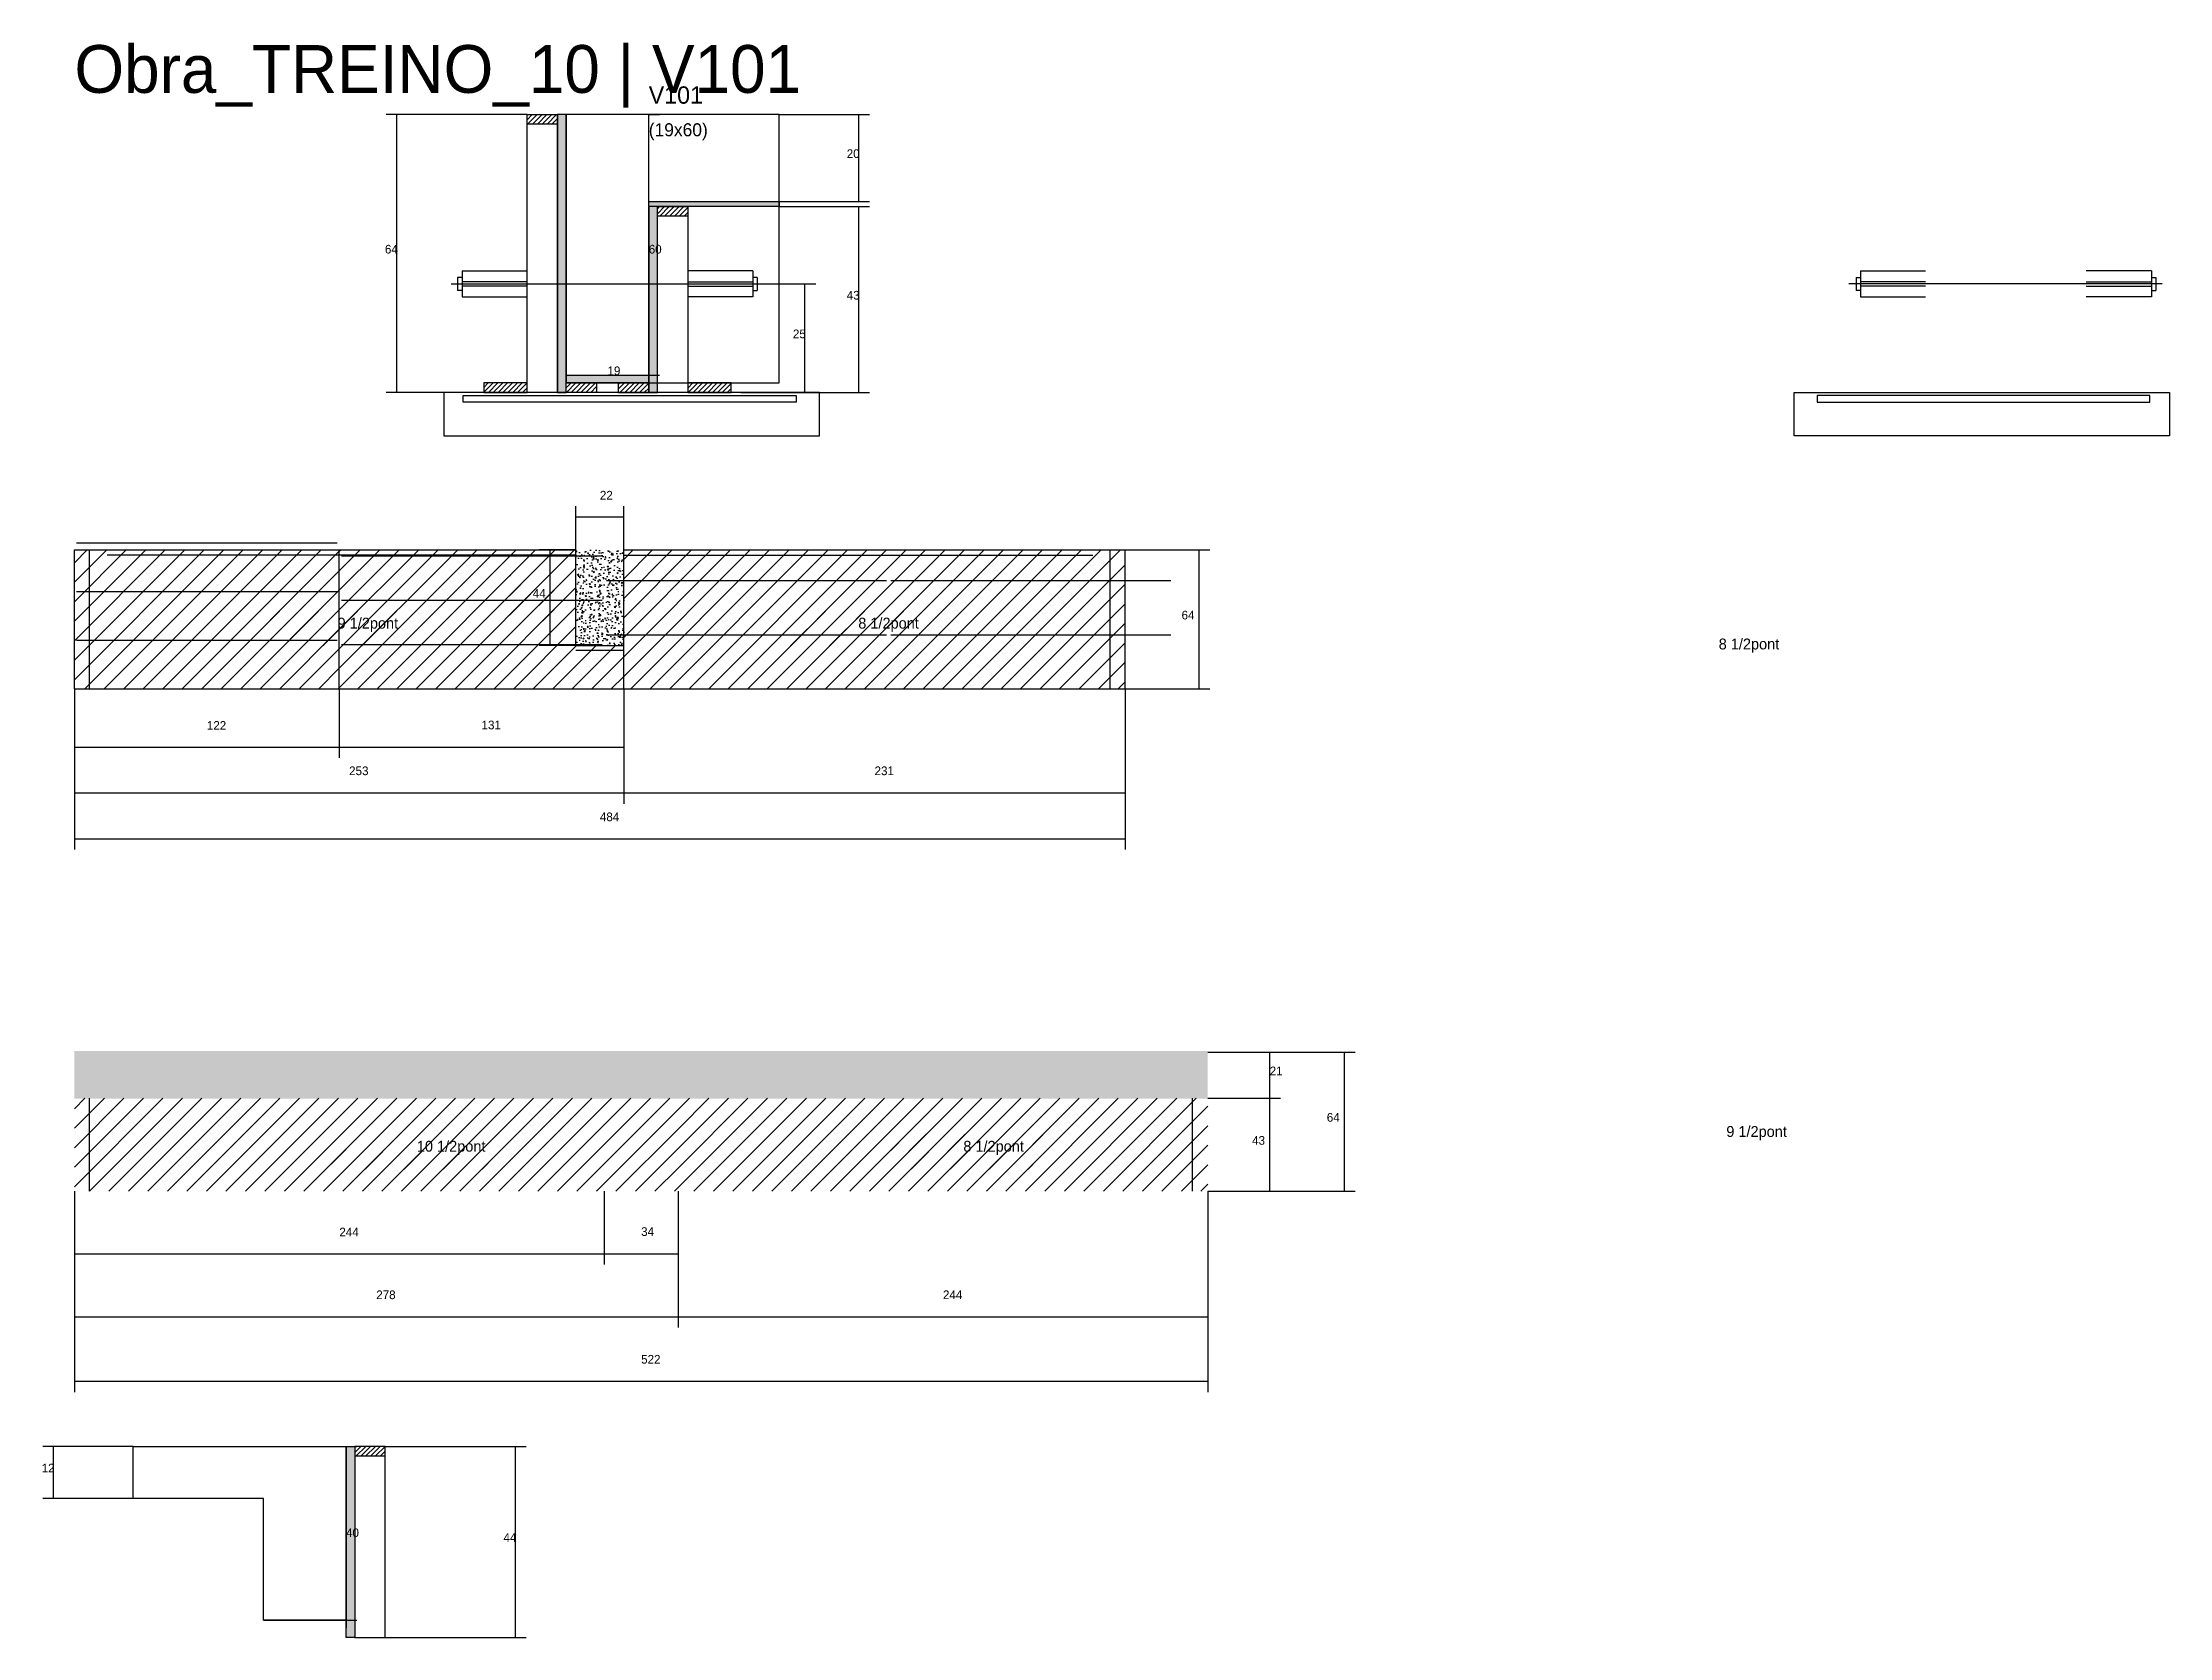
# Model space of a CAD drawing. Header units: metres. Extents: x -41 to 34840, y -36000 to 1848.
# Drawn here: x 31965 to 32945, y -13371 to -12637 of the extents above; entities that cross this region are included whole.
import ezdxf

# ---------------------------------------------------------------- set-up
doc = ezdxf.new("R2010")
doc.units = ezdxf.units.M
for name, color, linetype in [('barrote', 126, 'Continuous'), ('CONCRETO', 251, 'Continuous'), ('COTA', 4, 'Continuous'), ('Cota Seção (2x)', 4, 'Continuous'), ('Hachura', 253, 'Continuous'), ('LABEL_ID', 3, 'Continuous'), ('Madeira', 126, 'Continuous'), ('NOMENCLATURA', 7, 'Continuous'), ('Painéis', 200, 'Continuous'), ('SARR_2.2x7', 40, 'Continuous'), ('SCO-___-LAJ', 4, 'Continuous'), ('TENSOR', 2, 'Continuous'), ('Texto Seção', 7, 'Continuous')]:
    doc.layers.add(name, color=color, linetype=linetype)

msp = doc.modelspace()

# ---------------------------------------------------------------- texts
at = {"layer": 'COTA'}
for s, p in [('20', (32335.7, -12690)), ('64', (32123, -12734)), ('43', (32335.7, -12755.2)), ('25', (32310.9, -12773)), ('22', (32222, -12847.3)), ('44', (32191.1, -12892.5)), ('64', (32489.9, -12902.5)), ('122', (32041, -12953.3)), ('131', (32167.5, -12953.1)), ('253', (32106.5, -12974.2)), ('231', (32348.5, -12974.2)), ('484', (32222, -12995.4)), ('21', (32530.5, -13112.4)), ('64', (32556.8, -13133.8)), ('43', (32522.4, -13144.4)), ('244', (32102, -13186.6)), ('34', (32241, -13186.4)), ('278', (32119, -13215.5)), ('244', (32380, -13215.5)), ('522', (32241, -13245.2)), ('12', (31964.9, -13295.3)), ('44', (32177.6, -13327.3))]:
    msp.add_text(s, height=4, dxfattribs=at).set_placement(p)
at = {"layer": 'Cota Seção (2x)'}
for s, p in [('60', (32244.5, -12734)), ('19', (32225.5, -12790)), ('40', (32105.1, -13325.1))]:
    msp.add_text(s, height=4, dxfattribs=at).set_placement(p)
at = {"layer": 'LABEL_ID'}
msp.add_text('Obra_TREINO_10 | V101', height=22, dxfattribs=at).set_placement((31980, -12660))
at = {"layer": 'NOMENCLATURA'}
for s, p in [('9 1/2pont', (32101.2, -12906.7)), ('8 1/2pont', (32341, -12906.7)), ('8 1/2pont', (32737.3, -12916.3)), ('9 1/2pont', (32740.8, -13140.8)), ('10 1/2pont', (32137.7, -13147.6)), ('8 1/2pont', (32389.4, -13147.6))]:
    msp.add_text(s, height=5, dxfattribs=at).set_placement(p)
at = {"layer": 'Texto Seção'}
for s, height, p in [('V101', 8, (32244.5, -12665)), ('(19x60)', 6, (32244.5, -12680))]:
    msp.add_text(s, height=height, dxfattribs=at).set_placement(p)

# ---------------------------------------------------------------- hatches: boundary and pattern name
at = {"layer": 'COTA'}
h = msp.add_hatch(dxfattribs=at)
h.set_pattern_fill('AR-CONC', scale=0.03)
h.paths.add_polyline_path([(32211, -12914.5), (32233, -12914.5), (32233, -12870.5), (32211, -12870.5)])
h = msp.add_hatch(dxfattribs=at)
h.set_pattern_fill('AR-CONC', scale=0.03)
h.paths.add_polyline_path([(31980, -13101.2), (31980, -13123.2), (32502, -13123.2), (32502, -13101.2)])
at = {"layer": 'Hachura'}
h = msp.add_hatch(dxfattribs=at)
h.set_pattern_fill('ANSI31', scale=0.5)
h.paths.add_polyline_path([(32188.5, -12674.4), (32188.5, -12670), (32188.5, -12670), (32202.5, -12670), (32202.5, -12670), (32202.5, -12674.4), (32202.5, -12674.4), (32188.5, -12674.4)])
h = msp.add_hatch(color=8, dxfattribs=at)
h.dxf.hatch_style = 1
h.paths.add_polyline_path([(32206.5, -12670), (32202.5, -12670), (32202.5, -12670), (32202.5, -12798), (32202.5, -12798), (32206.5, -12798), (32206.5, -12798), (32206.5, -12670)])
h = msp.add_hatch(color=8, dxfattribs=at)
h.dxf.hatch_style = 1
h.paths.add_polyline_path([(32244.5, -12712.4), (32244.5, -12710), (32244.5, -12710), (32304.5, -12710), (32304.5, -12710), (32304.5, -12712.4), (32304.5, -12712.4), (32244.5, -12712.4)])
h = msp.add_hatch(color=8, dxfattribs=at)
h.dxf.hatch_style = 1
h.paths.add_polyline_path([(32248.5, -12712.4), (32244.5, -12712.4), (32244.5, -12712.4), (32244.5, -12798), (32244.5, -12798), (32248.5, -12798), (32248.5, -12798), (32248.5, -12712.4)])
h = msp.add_hatch(dxfattribs=at)
h.set_pattern_fill('ANSI31', scale=0.5)
h.paths.add_polyline_path([(32248.5, -12716.8), (32248.5, -12712.4), (32248.5, -12712.4), (32262.5, -12712.4), (32262.5, -12712.4), (32262.5, -12716.8), (32262.5, -12716.8), (32248.5, -12716.8)])
h = msp.add_hatch(color=8, dxfattribs=at)
h.dxf.hatch_style = 1
h.paths.add_polyline_path([(32206.5, -12793.6), (32206.5, -12790), (32206.5, -12790), (32244.5, -12790), (32244.5, -12790), (32244.5, -12793.6), (32244.5, -12793.6), (32206.5, -12793.6)])
h = msp.add_hatch(dxfattribs=at)
h.set_pattern_fill('ANSI31', scale=0.5)
h.paths.add_polyline_path([(32188.5, -12798), (32188.5, -12793.6), (32188.5, -12793.6), (32168.5, -12793.6), (32168.5, -12793.6), (32168.5, -12798), (32168.5, -12798), (32188.5, -12798)])
h = msp.add_hatch(dxfattribs=at)
h.set_pattern_fill('ANSI31', scale=0.5)
h.paths.add_polyline_path([(32206.5, -12798), (32206.5, -12793.6), (32206.5, -12793.6), (32220.5, -12793.6), (32220.5, -12793.6), (32220.5, -12798), (32220.5, -12798), (32206.5, -12798)])
h = msp.add_hatch(dxfattribs=at)
h.set_pattern_fill('ANSI31', scale=0.5)
h.paths.add_polyline_path([(32244.5, -12798), (32244.5, -12793.6), (32244.5, -12793.6), (32230.5, -12793.6), (32230.5, -12793.6), (32230.5, -12798), (32230.5, -12798), (32244.5, -12798)])
h = msp.add_hatch(dxfattribs=at)
h.set_pattern_fill('ANSI31', scale=0.5)
h.paths.add_polyline_path([(32282.5, -12798), (32282.5, -12793.6), (32282.5, -12793.6), (32262.5, -12793.6), (32262.5, -12793.6), (32262.5, -12798), (32262.5, -12798), (32282.5, -12798)])
h = msp.add_hatch(dxfattribs=at)
h.set_pattern_fill('ANSI31', scale=2)
h.paths.add_polyline_path([(32102, -12870.5), (31980, -12870.5), (31980, -12934.5), (32102, -12934.5)])
h = msp.add_hatch(dxfattribs=at)
h.set_pattern_fill('ANSI31', scale=2)
h.paths.add_polyline_path([(32211, -12870.5), (32102, -12870.5), (32102, -12934.5), (32233, -12934.5), (32233, -12914.5), (32211, -12914.5)])
h = msp.add_hatch(dxfattribs=at)
h.set_pattern_fill('ANSI31', scale=2)
h.paths.add_polyline_path([(32464, -12870.5), (32233, -12870.5), (32233, -12934.5), (32464, -12934.5)])
h = msp.add_hatch(dxfattribs=at)
h.set_pattern_fill('ANSI31', scale=2)
h.paths.add_polyline_path([(32200.9, -12903.3), (32200.9, -12881.1), (32200.9, -12881.1), (32180.3, -12881.1), (32180.3, -12881.1), (32180.3, -12903.3), (32180.3, -12903.3), (32200.9, -12903.3)])
h = msp.add_hatch(dxfattribs=at)
h.set_pattern_fill('ANSI31', scale=2)
h.paths.add_polyline_path([(32064.7, -12914.7), (32132.3, -12914.7), (32132.3, -12914.7), (32137.8, -12898.7), (32137.8, -12898.7), (32070.2, -12898.7), (32070.2, -12898.7), (32064.7, -12914.7)])
h = msp.add_hatch(dxfattribs=at)
h.set_pattern_fill('ANSI31', scale=2)
h.paths.add_polyline_path([(32304.6, -12914.7), (32372.2, -12914.7), (32372.2, -12914.7), (32377.7, -12898.7), (32377.7, -12898.7), (32310.1, -12898.7), (32310.1, -12898.7), (32304.6, -12914.7)])
h = msp.add_hatch(dxfattribs=at)
h.set_pattern_fill('ANSI31', scale=2)
h.paths.add_polyline_path([(32224, -13123), (31980, -13123), (31980, -13165.8), (32224, -13165.8)])
h = msp.add_hatch(dxfattribs=at)
h.set_pattern_fill('ANSI31', scale=2)
h.paths.add_polyline_path([(32258, -13123), (32224, -13123), (32224, -13165.8), (32258, -13165.8)])
h = msp.add_hatch(dxfattribs=at)
h.set_pattern_fill('ANSI31', scale=2)
h.paths.add_polyline_path([(32502, -13123), (32258, -13123), (32258, -13165.8), (32502, -13165.8)])
h = msp.add_hatch(dxfattribs=at)
h.set_pattern_fill('ANSI31', scale=2)
h.paths.add_polyline_path([(32097.4, -13155.6), (32171.5, -13155.6), (32171.5, -13155.6), (32177, -13139.6), (32177, -13139.6), (32102.9, -13139.6), (32102.9, -13139.6), (32097.4, -13155.6)])
h = msp.add_hatch(dxfattribs=at)
h.set_pattern_fill('ANSI31', scale=2)
h.paths.add_polyline_path([(32353, -13155.6), (32420.6, -13155.6), (32420.6, -13155.6), (32426.1, -13139.6), (32426.1, -13139.6), (32358.5, -13139.6), (32358.5, -13139.6), (32353, -13155.6)])
h = msp.add_hatch(color=8, dxfattribs=at)
h.dxf.hatch_style = 1
h.paths.add_polyline_path([(32105.1, -13283.3), (32109.1, -13283.3), (32109.1, -13283.3), (32109.1, -13371.3), (32109.1, -13371.3), (32105.1, -13371.3), (32105.1, -13371.3), (32105.1, -13283.3)])
h = msp.add_hatch(dxfattribs=at)
h.set_pattern_fill('ANSI31', scale=0.5)
h.paths.add_polyline_path([(32123.1, -13287.7), (32123.1, -13283.3), (32123.1, -13283.3), (32109.1, -13283.3), (32109.1, -13283.3), (32109.1, -13287.7), (32109.1, -13287.7), (32123.1, -13287.7)])

# ---------------------------------------------------------------- linework, layer by layer
for p, q in [((32158.5, -12742), (32158.5, -12754)), ((32158.5, -12742), (32188.5, -12742)), ((32292.5, -12742), (32262.5, -12742)), ((32292.5, -12742), (32292.5, -12754)), ((32802.6, -12742), (32802.6, -12754)), ((32802.6, -12742), (32832.6, -12742)), ((32936.6, -12742), (32906.6, -12742)), ((32936.6, -12742), (32936.6, -12754)), ((32156.5, -12745), (32156.5, -12751)), ((32158.5, -12745), (32156.5, -12745)), ((32158.5, -12751), (32156.5, -12751)), ((32188.5, -12747), (32158.5, -12747)), ((32188.5, -12749), (32158.5, -12749)), ((32158.5, -12754), (32188.5, -12754)), ((32262.5, -12747), (32292.5, -12747)), ((32262.5, -12749), (32292.5, -12749)), ((32292.5, -12754), (32262.5, -12754)), ((32294.5, -12745), (32292.5, -12745)), ((32292.5, -12751), (32294.5, -12751)), ((32294.5, -12745), (32294.5, -12751)), ((32800.6, -12745), (32800.6, -12751)), ((32800.6, -12745), (32802.6, -12745)), ((32802.6, -12751), (32800.6, -12751)), ((32832.6, -12747), (32802.6, -12747)), ((32832.6, -12749), (32802.6, -12749)), ((32802.6, -12754), (32832.6, -12754)), ((32906.6, -12747), (32936.6, -12747)), ((32906.6, -12749), (32936.6, -12749)), ((32936.6, -12754), (32906.6, -12754)), ((32936.6, -12745), (32938.6, -12745)), ((32936.6, -12751), (32938.6, -12751)), ((32938.6, -12745), (32938.6, -12751))]:
    msp.add_line(p, q)
at = {"layer": 'barrote'}
for points in [[(32150.1, -12818), (32323.1, -12818), (32323.1, -12798), (32150.1, -12798)], [(32944.9, -12818), (32772, -12818), (32772, -12798), (32944.9, -12798)]]:
    msp.add_lwpolyline(points, close=True, dxfattribs=at)
at = {"layer": 'CONCRETO'}
for points in [[(32244.5, -12710), (32304.5, -12710), (32304.5, -12670), (32244.5, -12670), (32244.5, -12670), (32206.5, -12670), (32206.5, -12793.6), (32206.5, -12793.6), (32206.5, -12790), (32244.5, -12790)], [(32206.5, -12793.6), (32304.5, -12793.6), (32304.5, -12670), (32206.5, -12670)], [(32067.1, -13307.3), (32007.1, -13307.3), (32007.1, -13283.3), (32067.1, -13283.3), (32067.1, -13283.3), (32105.1, -13283.3), (32105.1, -13366.9), (32105.1, -13366.9), (32105.1, -13363.3), (32067.1, -13363.3)]]:
    msp.add_lwpolyline(points, close=True, dxfattribs=at)
at = {"layer": 'COTA'}
for p, q in [((32188.5, -12670), (32123.5, -12670)), ((32128.5, -12798), (32128.5, -12670)), ((32304.5, -12670), (32346.2, -12670)), ((32341.2, -12710), (32341.2, -12670)), ((32304.5, -12710), (32346.2, -12710)), ((32304.5, -12712.4), (32346.2, -12712.4)), ((32341.2, -12798), (32341.2, -12712.4)), ((32297.8, -12748), (32321.4, -12748)), ((32316.4, -12798), (32316.4, -12748)), ((32188.5, -12798), (32123.5, -12798)), ((32286.9, -12798), (32346.2, -12798)), ((32297.8, -12798), (32321.4, -12798)), ((32211, -12870.5), (32211, -12850.3)), ((32233, -12870.5), (32233, -12850.3)), ((32211, -12855.3), (32233, -12855.3)), ((32211, -12870.5), (32194.1, -12870.5)), ((32199.1, -12914.5), (32199.1, -12870.5)), ((32464, -12870.5), (32503, -12870.5)), ((32498, -12934.5), (32498, -12870.5)), ((32211, -12914.5), (32194.1, -12914.5)), ((31980, -12934.5), (31980, -12966.3)), ((31980, -12934.5), (31980, -13008.5)), ((31980, -12934.5), (31980, -12987.4)), ((32102, -12934.5), (32102, -12966.3)), ((32102, -12934.5), (32102, -12966.3)), ((32233, -12934.5), (32233, -12966.3)), ((32233, -12934.5), (32233, -12987.4)), ((32233, -12934.5), (32233, -12987.4)), ((32464, -12934.5), (32464, -12987.4)), ((32464, -12934.5), (32503, -12934.5)), ((32464, -12934.5), (32464, -13008.5)), ((31980, -12961.3), (32102, -12961.3)), ((32102, -12961.3), (32233, -12961.3)), ((31980, -12982.4), (32233, -12982.4)), ((32233, -12982.4), (32464, -12982.4)), ((31980, -13003.5), (32464, -13003.5)), ((32502, -13101.8), (32535.5, -13101.8)), ((32502, -13101.8), (32569.9, -13101.8)), ((32530.5, -13123), (32530.5, -13101.8)), ((32564.9, -13165.8), (32564.9, -13101.8)), ((32502, -13123), (32535.5, -13123)), ((32502, -13123), (32535.5, -13123)), ((32530.5, -13165.8), (32530.5, -13123)), ((31980, -13165.8), (31980, -13228.6)), ((31980, -13165.8), (31980, -13199.6)), ((31980, -13165.8), (31980, -13258.3)), ((32224, -13165.8), (32224, -13199.6)), ((32224, -13165.8), (32224, -13199.6)), ((32258, -13165.8), (32258, -13228.6)), ((32258, -13165.8), (32258, -13228.6)), ((32258, -13165.8), (32258, -13199.6)), ((32502, -13165.8), (32502, -13228.6)), ((32502, -13165.8), (32535.5, -13165.8)), ((32502, -13165.8), (32569.9, -13165.8)), ((32502, -13165.8), (32502, -13258.3)), ((31980, -13194.6), (32224, -13194.6)), ((32224, -13194.6), (32258, -13194.6)), ((31980, -13223.6), (32258, -13223.6)), ((32258, -13223.6), (32502, -13223.6)), ((31980, -13253.3), (32502, -13253.3)), ((32007.1, -13283.3), (31965.4, -13283.3)), ((31970.4, -13307.3), (31970.4, -13283.3)), ((32123.1, -13283.3), (32188.1, -13283.3)), ((32183.1, -13371.3), (32183.1, -13283.3)), ((32007.1, -13307.3), (31965.4, -13307.3)), ((32123.1, -13371.3), (32188.1, -13371.3))]:
    msp.add_line(p, q, dxfattribs=at)
at = {"layer": 'Cota Seção (2x)'}
for p, q in [((32244.5, -12790), (32244.5, -12670)), ((32244.5, -12670), (32249.5, -12670)), ((32206.5, -12798), (32206.5, -12785)), ((32206.5, -12790), (32244.5, -12790)), ((32244.5, -12798), (32244.5, -12785)), ((32244.5, -12790), (32249.5, -12790)), ((32067.1, -13283.3), (32110.1, -13283.3)), ((32105.1, -13363.3), (32105.1, -13283.3)), ((32067.1, -13363.3), (32110.1, -13363.3))]:
    msp.add_line(p, q, dxfattribs=at)
at = {"layer": 'Madeira'}
for points in [[(32188.5, -12674.4), (32188.5, -12670), (32202.5, -12670), (32202.5, -12674.4)], [(32188.5, -12670), (32202.5, -12670), (32202.5, -12798), (32188.5, -12798)], [(32248.5, -12716.8), (32248.5, -12712.4), (32262.5, -12712.4), (32262.5, -12716.8)], [(32248.5, -12712.4), (32262.5, -12712.4), (32262.5, -12798), (32248.5, -12798)], [(32150.1, -12818), (32323.1, -12818), (32323.1, -12798), (32150.1, -12798)], [(32188.5, -12798), (32188.5, -12793.6), (32168.5, -12793.6), (32168.5, -12798)], [(32206.5, -12798), (32206.5, -12793.6), (32220.5, -12793.6), (32220.5, -12798)], [(32244.5, -12798), (32244.5, -12793.6), (32230.5, -12793.6), (32230.5, -12798)], [(32282.5, -12798), (32282.5, -12793.6), (32262.5, -12793.6), (32262.5, -12798)], [(32123.1, -13287.7), (32123.1, -13283.3), (32109.1, -13283.3), (32109.1, -13287.7)], [(32123.1, -13283.3), (32109.1, -13283.3), (32109.1, -13371.3), (32123.1, -13371.3)]]:
    msp.add_lwpolyline(points, close=True, dxfattribs=at)
at = {"layer": 'Painéis'}
for p, q in [((32202.5, -12798), (32202.5, -12670)), ((32244.5, -12710), (32304.5, -12710)), ((32244.5, -12798), (32244.5, -12712.4)), ((32206.5, -12790), (32244.5, -12790)), ((32206.5, -12793.6), (32206.5, -12790)), ((32244.5, -12793.6), (32244.5, -12790)), ((31980, -12870.5), (32211, -12870.5)), ((31980, -12934.5), (31980, -12870.5)), ((32102, -12934.5), (32102, -12870.5)), ((32211, -12914.5), (32211, -12870.5)), ((32233, -12870.5), (32464, -12870.5)), ((32233, -12934.5), (32233, -12870.5)), ((32464, -12934.5), (32464, -12870.5)), ((32211, -12914.5), (32233, -12914.5)), ((31980, -12934.5), (32233, -12934.5)), ((32233, -12934.5), (32464, -12934.5))]:
    msp.add_line(p, q, dxfattribs=at)
for points in [[(32206.5, -12670), (32202.5, -12670), (32202.5, -12798), (32206.5, -12798)], [(32244.5, -12712.4), (32244.5, -12710), (32304.5, -12710), (32304.5, -12712.4)], [(32248.5, -12712.4), (32244.5, -12712.4), (32244.5, -12798), (32248.5, -12798)], [(32206.5, -12793.6), (32206.5, -12790), (32244.5, -12790), (32244.5, -12793.6)], [(32105.1, -13283.3), (32109.1, -13283.3), (32109.1, -13371.3), (32105.1, -13371.3)]]:
    msp.add_lwpolyline(points, close=True, dxfattribs=at)
at = {"layer": 'SARR_2.2x7'}
for p, q in [((31981, -12867.15), (32101, -12867.15)), ((31987, -12934.5), (31987, -12870.5)), ((32457, -12934.5), (32457, -12870.5)), ((31995, -12872.7), (32211, -12872.7)), ((32103, -12873.27), (32223, -12873.27)), ((32233, -12872.9), (32449, -12872.9)), ((31981, -12889.6), (32101, -12889.6)), ((32225, -12884.61), (32354, -12884.61)), ((32356, -12884.61), (32485, -12884.61)), ((32103, -12893.68), (32223, -12893.68)), ((32225, -12909.56), (32354, -12909.56)), ((32356, -12909.56), (32485, -12909.56)), ((31981, -12912.05), (32101, -12912.05)), ((32103, -12914.09), (32223, -12914.09)), ((32211, -12916.7), (32233, -12916.7)), ((31987, -13165.8), (31987, -13123)), ((32495, -13165.8), (32495, -13123))]:
    msp.add_line(p, q, dxfattribs=at)
at = {"layer": 'SCO-___-LAJ'}
for points in [[(32159.1, -12799.3), (32312.4, -12799.3), (32312.4, -12802.5), (32159.1, -12802.5)], [(32935.9, -12799.3), (32782.6, -12799.3), (32782.6, -12802.5), (32935.9, -12802.5)]]:
    msp.add_lwpolyline(points, close=True, dxfattribs=at)
at = {"layer": 'TENSOR'}
for p, q in [((32153.5, -12748), (32297.8, -12748)), ((32941.6, -12748), (32797.3, -12748))]:
    msp.add_line(p, q, dxfattribs=at)

msp.set_redraw_order([(e.dxf.handle, doc.entitydb.next_handle()) for e in msp.query("TEXT MTEXT ATTDEF DIMENSION ARC_DIMENSION")])  # texts and dimensions are drawn at this point

doc.saveas('drawing.dxf')
